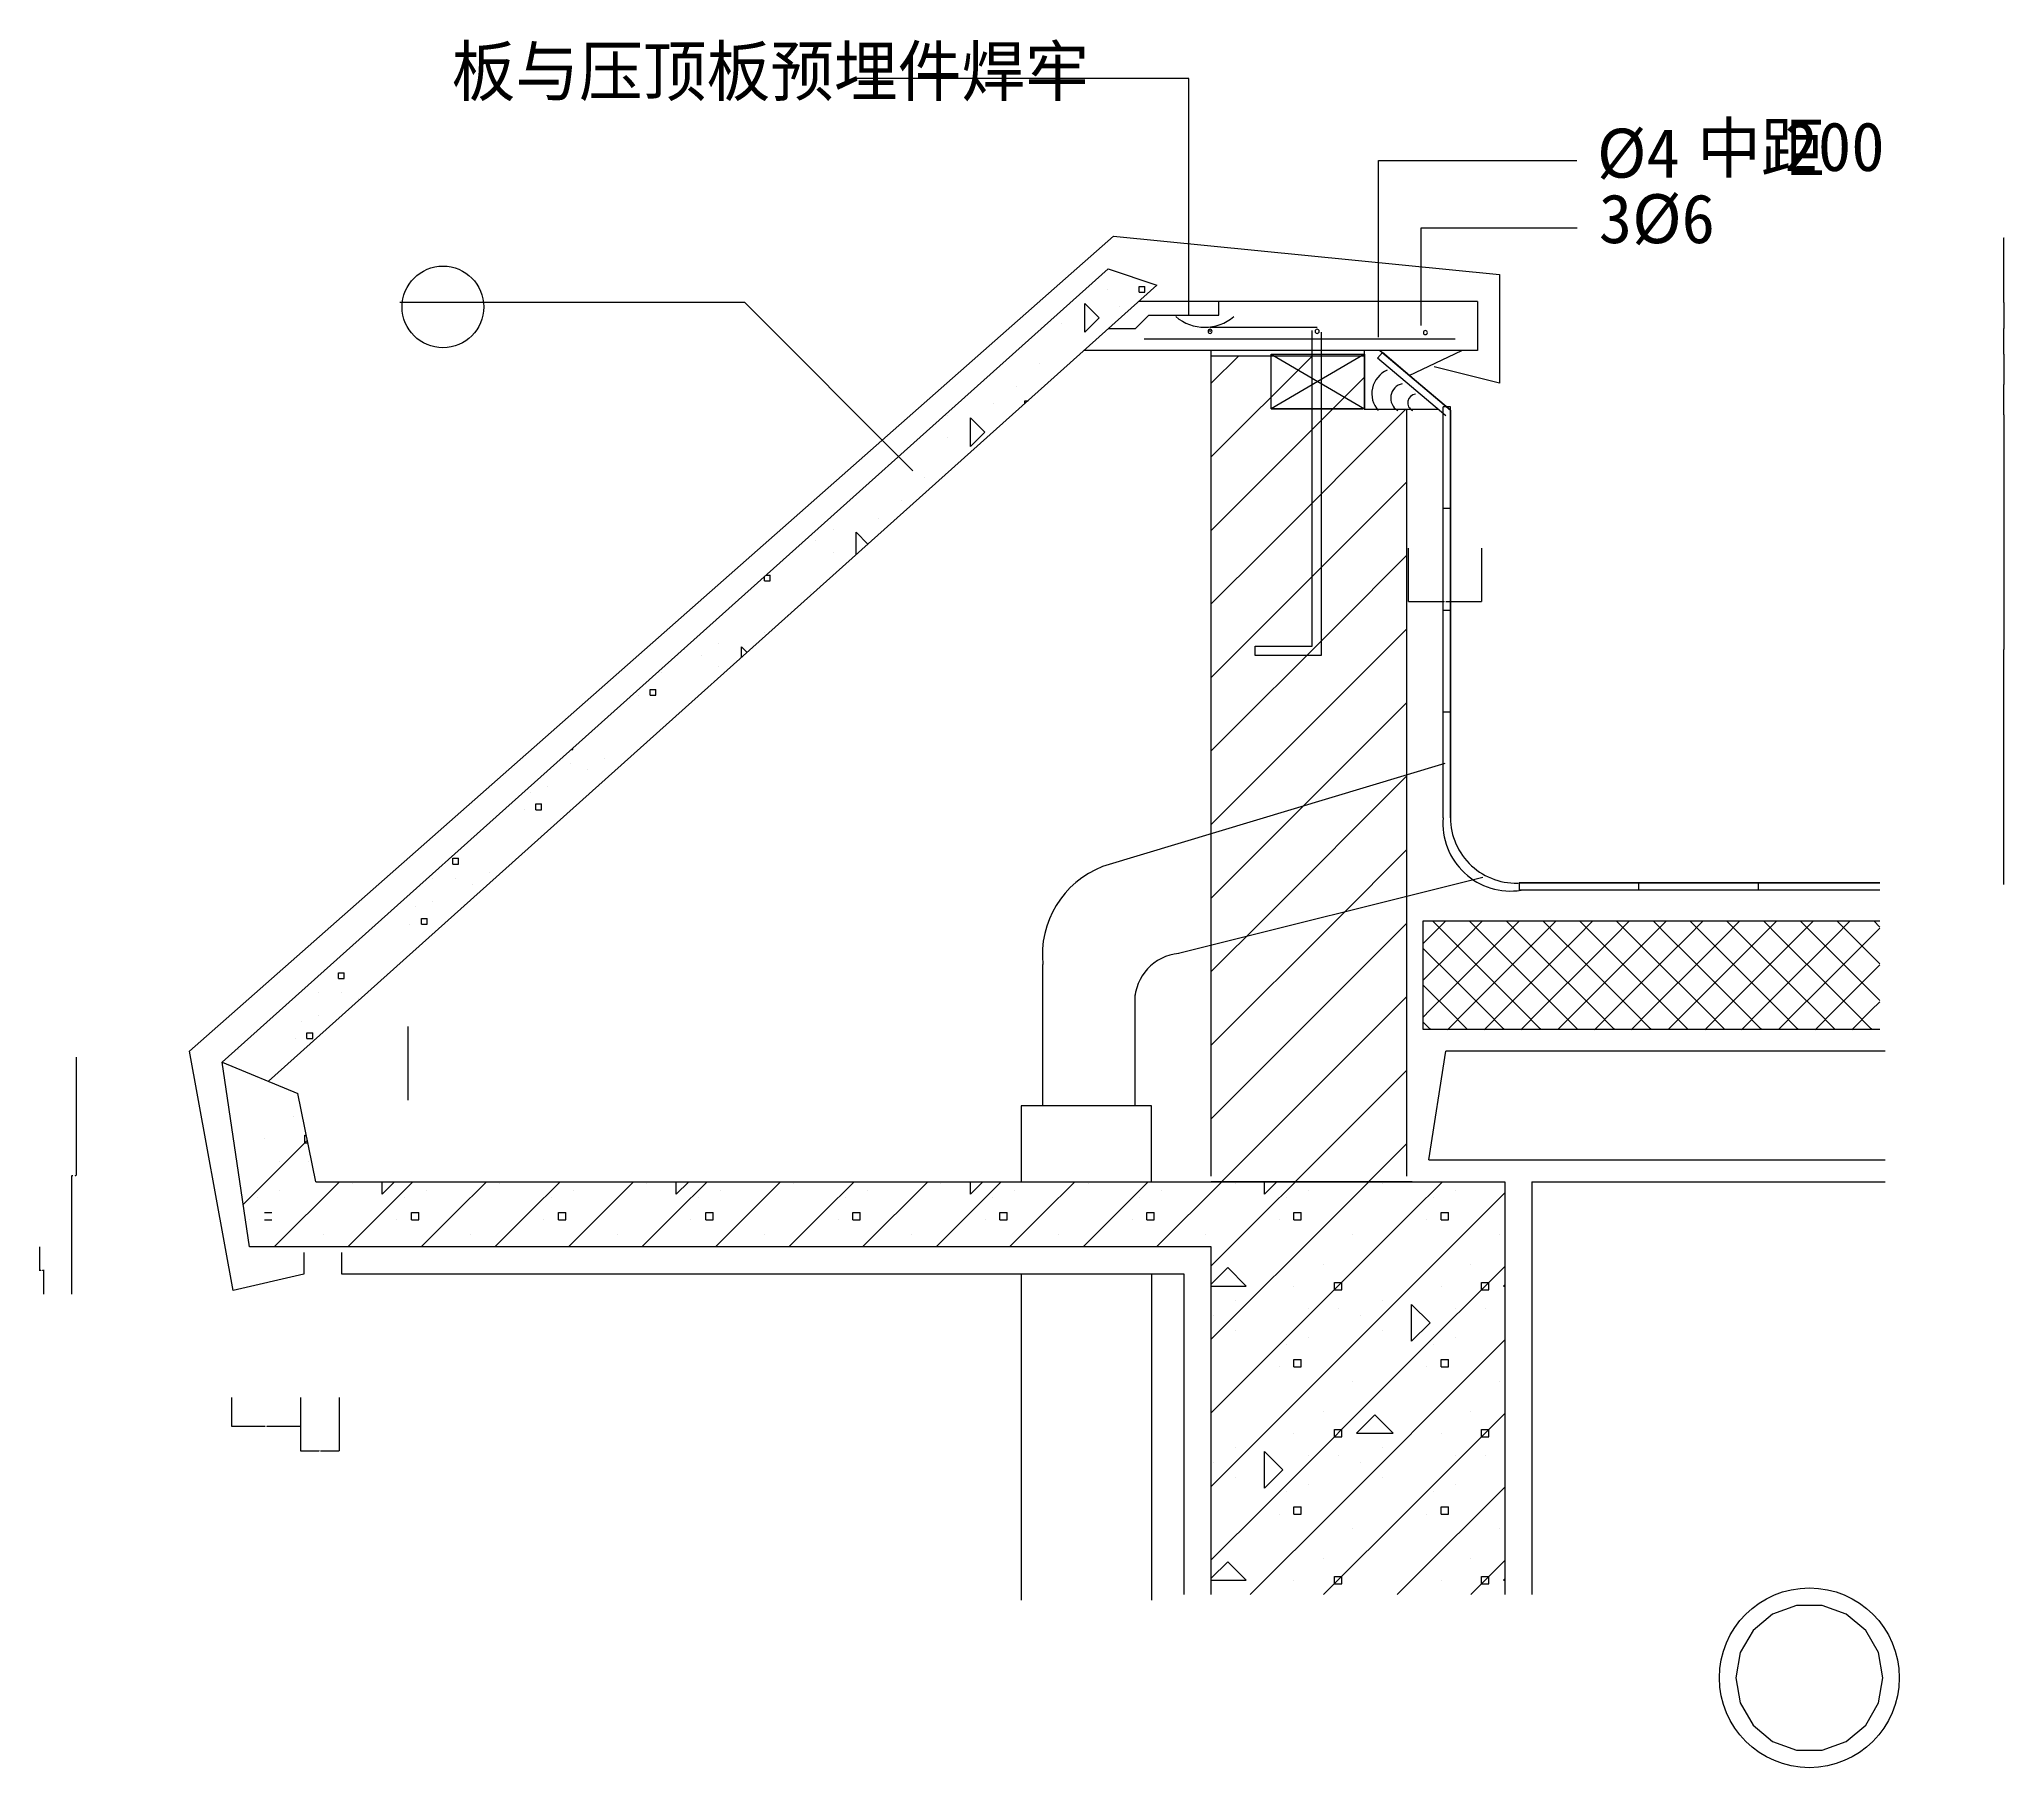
# Model space of a CAD drawing. Header units: metres. Extents: x 15851 to 18257, y 9297 to 11412.
import ezdxf

# ---------------------------------------------------------------- set-up
doc = ezdxf.new("R2010")
doc.units = ezdxf.units.M
doc.layers.add('PUB_DIM', color=3, linetype='Continuous')
doc.layers.add('PUB_TEXT', color=7, linetype='Continuous')
doc.dimstyles.get("Standard").update_dxf_attribs({"dimtxt": 2.5, "dimasz": 2.5, "dimexe": 1.25, "dimexo": 0.625, "dimtad": 1, "dimcen": 2.5, "dimazin": 3, "dimtfac": 1, "dimtmove": 0, "dimatfit": 3})

# ---------------------------------------------------------------- blocks, each defined once
blk = doc.blocks.new('BL_6201')
for p, q in [((0, 100), (496.03, 100)), ((0, 0), (496.03, 0)), ((496.03, 100), (992.05, 100)), ((496.03, 0), (992.05, 0)), ((992.03, 0), (992.03, 100))]:
    blk.add_line(p, q)
blk = doc.blocks.new('BL_6222')
for p, q in [((49.77, 29.76), (0, 0)), ((0, 29.76), (49.77, 0)), ((0, 0), (0, 29.76)), ((0, 29.76), (49.77, 29.76)), ((49.77, 29.76), (49.77, 0)), ((49.77, 0), (0, 0))]:
    blk.add_line(p, q)
blk = doc.blocks.new('*D1')
for p, q in [((16086.25, 9749.49), (16086.25, 9714.52)), ((16170.69, 9749.49), (16170.69, 9714.52)), ((16086.5, 9714.52), (16127.47, 9714.52)), ((16129.47, 9714.52), (16170.44, 9714.52))]:
    blk.add_line(p, q)
at = {"layer": 'Defpoints'}
for p in [(16086.25, 9749.49), (16170.69, 9749.49), (16086.25, 9714.52)]:
    blk.add_point(p, dxfattribs=at)
at = {"layer": 'PUB_DIM', "insert": (16128.47, 9714.52), "char_height": 1, "attachment_point": 5}
blk.add_mtext('60', dxfattribs=at)
blk = doc.blocks.new('*D2')
for p, q in [((15896.14, 10166.31), (15896.14, 10021.22)), ((15890.87, 9876.12), (15890.87, 10021.22)), ((15891.12, 10021.22), (15892.005, 10021.22)), ((15895.005, 10021.22), (15895.89, 10021.22))]:
    blk.add_line(p, q)
at = {"layer": 'Defpoints'}
for p in [(15896.14, 10166.31), (15890.87, 10021.22), (15890.87, 9876.12)]:
    blk.add_point(p, dxfattribs=at)
at = {"layer": 'PUB_DIM', "insert": (15893.505, 10021.22), "char_height": 1, "attachment_point": 5}
blk.add_mtext('110', dxfattribs=at)
blk = doc.blocks.new('*D3')
for p, q in [((15851.33, 9933.97), (15851.33, 9904.95)), ((15852.97, 9904.95), (15851.08, 9904.95)), ((15856.86, 9904.95), (15854.97, 9904.95)), ((15856.61, 9875.93), (15856.61, 9904.95))]:
    blk.add_line(p, q)
at = {"layer": 'Defpoints'}
for p in [(15851.33, 9933.97), (15856.61, 9904.95), (15856.61, 9875.93)]:
    blk.add_point(p, dxfattribs=at)
at = {"layer": 'PUB_DIM', "insert": (15853.97, 9904.95), "char_height": 1, "attachment_point": 5}
blk.add_mtext('30', dxfattribs=at)
blk = doc.blocks.new('*D4')
for p, q in [((17526.63, 10788.91), (17526.63, 10723.94)), ((17616.33, 10788.91), (17616.33, 10723.94)), ((17526.88, 10723.94), (17570.48, 10723.94)), ((17572.48, 10723.94), (17616.08, 10723.94))]:
    blk.add_line(p, q)
at = {"layer": 'Defpoints'}
for p in [(17526.63, 10788.91), (17616.33, 10788.91), (17526.63, 10723.94)]:
    blk.add_point(p, dxfattribs=at)
at = {"layer": 'PUB_DIM', "insert": (17571.48, 10723.94), "char_height": 1, "attachment_point": 5}
blk.add_mtext('60', dxfattribs=at)
blk = doc.blocks.new('*D5')
for p, q in [((16170.69, 9749.49), (16170.69, 9684.52)), ((16218.19, 9749.49), (16218.19, 9684.52)), ((16170.94, 9684.52), (16193.44, 9684.52)), ((16195.44, 9684.52), (16217.94, 9684.52))]:
    blk.add_line(p, q)
at = {"layer": 'Defpoints'}
for p in [(16170.69, 9749.49), (16218.19, 9749.49), (16170.69, 9684.52)]:
    blk.add_point(p, dxfattribs=at)
at = {"layer": 'PUB_DIM', "insert": (16194.44, 9684.52), "char_height": 1, "attachment_point": 5}
blk.add_mtext('10', dxfattribs=at)
blk = doc.blocks.new('*D6')
for p, q in [((16302.39, 10203.25), (16302.14, 10203.25)), ((16302.64, 10155.76), (16302.64, 10203.25)), ((16302.64, 10113.55), (16302.64, 10203.25)), ((16302.64, 10203.25), (16302.64, 10203.25)), ((16302.89, 10203.25), (16303.14, 10203.25))]:
    blk.add_line(p, q)
at = {"layer": 'Defpoints'}
for p in [(16302.64, 10203.25), (16302.64, 10155.76), (16302.64, 10113.55)]:
    blk.add_point(p, dxfattribs=at)
at = {"layer": 'PUB_DIM', "insert": (16302.64, 10204.375), "char_height": 1, "attachment_point": 5}
blk.add_mtext('30', dxfattribs=at)
blk = doc.blocks.new('*D7')
for p, q in [((18255.45, 10952.48), (18255.45, 10664.92)), ((18255.2, 10664.92), (18254.95, 10664.92)), ((18255.45, 10377.36), (18255.45, 10664.92)), ((18255.45, 10664.92), (18255.45, 10664.92)), ((18255.7, 10664.92), (18255.95, 10664.92))]:
    blk.add_line(p, q)
at = {"layer": 'Defpoints'}
for p in [(18255.45, 10952.48), (18255.45, 10664.92), (18255.45, 10377.36)]:
    blk.add_point(p, dxfattribs=at)
at = {"layer": 'PUB_DIM', "insert": (18255.45, 10666.045), "char_height": 1, "attachment_point": 5}
blk.add_mtext('600', dxfattribs=at)
blk = doc.blocks.new('*D8')
for p, q in [((18255.45, 11026.34), (18255.45, 10989.41)), ((18255.2, 10989.41), (18254.95, 10989.41)), ((18255.45, 10952.48), (18255.45, 10989.41)), ((18255.45, 10989.41), (18255.45, 10989.41)), ((18255.7, 10989.41), (18255.95, 10989.41))]:
    blk.add_line(p, q)
at = {"layer": 'Defpoints'}
for p in [(18255.45, 11026.34), (18255.45, 10989.41), (18255.45, 10952.48)]:
    blk.add_point(p, dxfattribs=at)
at = {"layer": 'PUB_DIM', "insert": (18255.45, 10990.535), "char_height": 1, "attachment_point": 5}
blk.add_mtext('60', dxfattribs=at)
blk = doc.blocks.new('*D9')
for p, q in [((18255.2, 11168.8), (18254.95, 11168.8)), ((18255.45, 11089.66), (18255.45, 11168.8)), ((18255.45, 11121.32), (18255.45, 11168.8)), ((18255.45, 11168.8), (18255.45, 11168.8)), ((18255.7, 11168.8), (18255.95, 11168.8))]:
    blk.add_line(p, q)
at = {"layer": 'Defpoints'}
for p in [(18255.45, 11168.8), (18255.45, 11121.32), (18255.45, 11089.66)]:
    blk.add_point(p, dxfattribs=at)
at = {"layer": 'PUB_DIM', "insert": (18255.45, 11169.925), "char_height": 1, "attachment_point": 5}
blk.add_mtext('20', dxfattribs=at)
blk = doc.blocks.new('*D10')
for p, q in [((18255.45, 11089.66), (18255.45, 11058)), ((18255.2, 11058), (18254.95, 11058)), ((18255.45, 11026.34), (18255.45, 11058)), ((18255.45, 11058), (18255.45, 11058)), ((18255.7, 11058), (18255.95, 11058))]:
    blk.add_line(p, q)
at = {"layer": 'Defpoints'}
for p in [(18255.45, 11089.66), (18255.45, 11058), (18255.45, 11026.34)]:
    blk.add_point(p, dxfattribs=at)
at = {"layer": 'PUB_DIM', "insert": (18255.45, 11059.125), "char_height": 1, "attachment_point": 5}
blk.add_mtext('60', dxfattribs=at)

msp = doc.modelspace()

# ---------------------------------------------------------------- linework, layer by layer
for p, q in [((16035.01, 10173.32), (17165.81, 11170.78)), ((17165.81, 11170.78), (17638.09, 11124.23)), ((17638.09, 11124.23), (17638.09, 10991.24)), ((17158.67, 11106.01), (17158.67, 11106.01)), ((17611.48, 11091.14), (17196.93, 11091.14)), ((17197.17, 11109.51), (17204.17, 11109.51)), ((17197.17, 11102.51), (17197.17, 11109.51)), ((17197.17, 11102.51), (17204.17, 11102.51)), ((17204.17, 11102.51), (17204.17, 11109.51)), ((17294.86, 11074.26), (17294.86, 11090.68)), ((17611.48, 11091.14), (17611.48, 11031.14)), ((17130.67, 11088.51), (17148.24, 11070.94)), ((17130.67, 11053.51), (17130.67, 11088.51)), ((17130.67, 11053.51), (17148.24, 11071.08)), ((17172.67, 11085.01), (17172.67, 11085.01)), ((17192.78, 11057.84), (17209.18, 11074.26)), ((17209.18, 11074.26), (17294.86, 11074.26)), ((17102.67, 11064.01), (17102.67, 11064.01)), ((17159.96, 11057.84), (17192.78, 11057.84)), ((17203.3, 11045.3), (17584.14, 11045.3)), ((17415.05, 11059.01), (17284.04, 11059.01)), ((17408.84, 10669.19), (17408.84, 11055.31)), ((17420.14, 11053.42), (17420.14, 10657.89)), ((17611.48, 11031.14), (17129.97, 11031.14)), ((17285.51, 11024.63), (17472.62, 11024.63)), ((17285.54, 10900.88), (17409.3, 11024.63)), ((17285.54, 10990.88), (17319.3, 11024.63)), ((17472.62, 11031.14), (17472.62, 10959.03)), ((17491.75, 11031.14), (17578.22, 10957.99)), ((17591.85, 11030.81), (17527.35, 10999.94)), ((17074.67, 11015.01), (17074.67, 11015.01)), ((17350.67, 10876.01), (17472.62, 10997.95)), ((17638.09, 10991.24), (17558.27, 11011.19)), ((17046.67, 10987.01), (17046.67, 10987.01)), ((17057.17, 10969.51), (17061.2, 10969.51)), ((17057.17, 10965.9), (17057.17, 10969.51)), ((16962.67, 10952.01), (16962.67, 10952.01)), ((16990.67, 10948.51), (17008.24, 10930.94)), ((16990.67, 10913.51), (16990.67, 10948.51)), ((17018.67, 10966.01), (17018.67, 10966.01)), ((17350.67, 10786.01), (17523.69, 10959.03)), ((17358.87, 10959.79), (17471.01, 10959.79)), ((17523.69, 10959.03), (17562.85, 10959.03)), ((17578.22, 10957.99), (17578.22, 10459.26)), ((16962.67, 10924.01), (16962.67, 10924.01)), ((16990.67, 10913.51), (17008.24, 10931.08)), ((17032.67, 10945.01), (17032.67, 10945.01)), ((16934.67, 10875.01), (16934.67, 10875.01)), ((17285.54, 10810.88), (17350.67, 10876.01)), ((17350.67, 10876.01), (17350.67, 10876.01)), ((17350.67, 10696.01), (17525.01, 10870.34)), ((16878.67, 10826.01), (16878.67, 10826.01)), ((16906.67, 10847.01), (16906.67, 10847.01)), ((16822.67, 10812.01), (16822.67, 10812.01)), ((16850.67, 10808.51), (16865.25, 10793.93)), ((16850.67, 10780.86), (16850.67, 10808.51)), ((16801.67, 10798.01), (16801.67, 10798.01)), ((16822.67, 10784.01), (16822.67, 10784.01)), ((17285.54, 10720.88), (17350.67, 10786.01)), ((17350.67, 10786.01), (17350.67, 10786.01)), ((17440.67, 10696.01), (17525.01, 10780.34)), ((16738.67, 10749.01), (16738.67, 10754.36)), ((16740.51, 10756.01), (16745.67, 10756.01)), ((16745.67, 10749.01), (16745.67, 10756.01)), ((16738.67, 10749.01), (16745.67, 10749.01)), ((16794.67, 10735.01), (16794.67, 10735.01)), ((16766.67, 10707.01), (16766.67, 10707.01)), ((16738.67, 10686.01), (16738.67, 10686.01)), ((17285.54, 10540.88), (17440.67, 10696.01)), ((17285.54, 10630.88), (17350.67, 10696.01)), ((17350.67, 10696.01), (17350.67, 10696.01)), ((17350.67, 10516.01), (17525.01, 10690.34)), ((17440.67, 10696.01), (17440.67, 10696.01)), ((16640.67, 10665.01), (16640.67, 10665.01)), ((16661.67, 10658.01), (16661.67, 10658.01)), ((16682.67, 10672.01), (16682.67, 10672.01)), ((16710.67, 10668.51), (16717.58, 10661.6)), ((16710.67, 10655.41), (16710.67, 10668.51)), ((17339.15, 10669.19), (17408.84, 10669.19)), ((17339.15, 10657.89), (17339.15, 10669.19)), ((17420.14, 10657.89), (17339.15, 10657.89)), ((16612.67, 10637.01), (16612.67, 10637.01)), ((16682.67, 10644.01), (16682.67, 10644.01)), ((16584.67, 10609.01), (16584.67, 10609.01)), ((16598.67, 10609.01), (16598.67, 10616.01)), ((16598.67, 10616.01), (16605.67, 10616.01)), ((16598.67, 10609.01), (16605.67, 10609.01)), ((16605.67, 10609.01), (16605.67, 10616.01)), ((17350.67, 10426.01), (17525.01, 10600.34)), ((16502.08, 10542.51), (16504.17, 10542.51)), ((16504.17, 10542.51), (16504.17, 10544.38)), ((16500.67, 10525.01), (16500.67, 10525.01)), ((16521.67, 10518.01), (16521.67, 10518.01)), ((16542.67, 10532.01), (16542.67, 10532.01)), ((17571.43, 10525.68), (17152.48, 10399.33)), ((17285.54, 10450.88), (17350.67, 10516.01)), ((17350.67, 10516.01), (17350.67, 10516.01)), ((16451.67, 10490.01), (16451.67, 10490.01)), ((16472.67, 10497.01), (16472.67, 10497.01)), ((17350.67, 10336.01), (17525.01, 10510.34)), ((16444.67, 10469.01), (16444.67, 10469.01)), ((16458.67, 10469.01), (16458.67, 10476.01)), ((16458.67, 10476.01), (16465.67, 10476.01)), ((16458.67, 10469.01), (16465.67, 10469.01)), ((16465.67, 10469.01), (16465.67, 10476.01)), ((17285.54, 10360.88), (17350.67, 10426.01)), ((17350.67, 10426.01), (17350.67, 10426.01)), ((17440.67, 10336.01), (17525.01, 10420.34)), ((16357.17, 10409.51), (16364.17, 10409.51)), ((16357.17, 10402.51), (16357.17, 10409.51)), ((16357.17, 10402.51), (16364.17, 10402.51)), ((16364.17, 10402.51), (16364.17, 10409.51)), ((16402.67, 10392.01), (16402.67, 10392.01)), ((16332.67, 10385.01), (16332.67, 10385.01)), ((16360.67, 10385.01), (16360.67, 10385.01)), ((16381.67, 10378.01), (16381.67, 10378.01)), ((17617.98, 10386.03), (17245.58, 10292.93)), ((17664.69, 10379.46), (18103.71, 10379.46)), ((16311.67, 10350.01), (16311.67, 10350.01)), ((16332.67, 10357.01), (16332.67, 10357.01)), ((16304.67, 10329.01), (16304.67, 10329.01)), ((16318.67, 10336.01), (16325.67, 10336.01)), ((16318.67, 10329.01), (16318.67, 10336.01)), ((16318.67, 10329.01), (16325.67, 10329.01)), ((16325.67, 10329.01), (16325.67, 10336.01)), ((17285.54, 10180.88), (17440.67, 10336.01)), ((17285.54, 10270.88), (17350.67, 10336.01)), ((17350.67, 10336.01), (17350.67, 10336.01)), ((17350.67, 10156.01), (17525.01, 10330.34)), ((17440.67, 10336.01), (17440.67, 10336.01)), ((17544.96, 10332.91), (18103.71, 10332.91)), ((17544.96, 10199.91), (17544.96, 10332.91)), ((17544.96, 10199.91), (17544.96, 10332.91)), ((17553.16, 10313.5), (17572.57, 10332.91)), ((17575.66, 10313.5), (17556.25, 10332.91)), ((17598.16, 10313.5), (17617.57, 10332.91)), ((17620.66, 10313.5), (17601.25, 10332.91)), ((17643.16, 10313.5), (17662.57, 10332.91)), ((17665.66, 10313.5), (17646.25, 10332.91)), ((17688.16, 10313.5), (17707.57, 10332.91)), ((17710.66, 10313.5), (17691.25, 10332.91)), ((17733.16, 10313.5), (17752.57, 10332.91)), ((17755.66, 10313.5), (17736.25, 10332.91)), ((17778.16, 10313.5), (17797.57, 10332.91)), ((17800.66, 10313.5), (17781.25, 10332.91)), ((17823.16, 10313.5), (17842.57, 10332.91)), ((17845.66, 10313.5), (17826.25, 10332.91)), ((17868.16, 10313.5), (17887.57, 10332.91)), ((17890.66, 10313.5), (17871.25, 10332.91)), ((17913.16, 10313.5), (17932.57, 10332.91)), ((17935.66, 10313.5), (17916.25, 10332.91)), ((17958.16, 10313.5), (17977.57, 10332.91)), ((17980.66, 10313.5), (17961.25, 10332.91)), ((18003.16, 10313.5), (18022.57, 10332.91)), ((18025.66, 10313.5), (18006.25, 10332.91)), ((18048.16, 10313.5), (18067.57, 10332.91)), ((18070.66, 10313.5), (18051.25, 10332.91)), ((18093.16, 10313.5), (18103.71, 10324.05)), ((18103.71, 10325.44), (18096.25, 10332.91)), ((17544.96, 10305.3), (17553.16, 10313.5)), ((17553.16, 10291), (17544.96, 10299.19)), ((17553.16, 10313.5), (17553.16, 10313.5)), ((17575.66, 10313.5), (17575.66, 10313.5)), ((17598.16, 10291), (17575.66, 10313.5)), ((17575.66, 10291), (17598.16, 10313.5)), ((17598.16, 10313.5), (17598.16, 10313.5)), ((17620.66, 10313.5), (17620.66, 10313.5)), ((17643.16, 10291), (17620.66, 10313.5)), ((17620.66, 10291), (17643.16, 10313.5)), ((17643.16, 10313.5), (17643.16, 10313.5)), ((17688.16, 10291), (17665.66, 10313.5)), ((17665.66, 10291), (17688.16, 10313.5)), ((17665.66, 10313.5), (17665.66, 10313.5)), ((17688.16, 10313.5), (17688.16, 10313.5)), ((17710.66, 10313.5), (17710.66, 10313.5)), ((17733.16, 10291), (17710.66, 10313.5)), ((17710.66, 10291), (17733.16, 10313.5)), ((17733.16, 10313.5), (17733.16, 10313.5)), ((17755.66, 10313.5), (17755.66, 10313.5)), ((17778.16, 10291), (17755.66, 10313.5)), ((17755.66, 10291), (17778.16, 10313.5)), ((17778.16, 10313.5), (17778.16, 10313.5)), ((17800.66, 10313.5), (17800.66, 10313.5)), ((17823.16, 10291), (17800.66, 10313.5)), ((17800.66, 10291), (17823.16, 10313.5)), ((17823.16, 10313.5), (17823.16, 10313.5)), ((17845.66, 10313.5), (17845.66, 10313.5)), ((17868.16, 10291), (17845.66, 10313.5)), ((17845.66, 10291), (17868.16, 10313.5)), ((17868.16, 10313.5), (17868.16, 10313.5)), ((17890.66, 10313.5), (17890.66, 10313.5)), ((17913.16, 10291), (17890.66, 10313.5)), ((17890.66, 10291), (17913.16, 10313.5)), ((17913.16, 10313.5), (17913.16, 10313.5)), ((17935.66, 10313.5), (17935.66, 10313.5)), ((17958.16, 10291), (17935.66, 10313.5)), ((17935.66, 10291), (17958.16, 10313.5)), ((17958.16, 10313.5), (17958.16, 10313.5)), ((17980.66, 10313.5), (17980.66, 10313.5)), ((18003.16, 10291), (17980.66, 10313.5)), ((17980.66, 10291), (18003.16, 10313.5)), ((18003.16, 10313.5), (18003.16, 10313.5)), ((18025.66, 10313.5), (18025.66, 10313.5)), ((18048.16, 10291), (18025.66, 10313.5)), ((18025.66, 10291), (18048.16, 10313.5)), ((18048.16, 10313.5), (18048.16, 10313.5)), ((18070.66, 10313.5), (18070.66, 10313.5)), ((18093.16, 10291), (18070.66, 10313.5)), ((18070.66, 10291), (18093.16, 10313.5)), ((18093.16, 10313.5), (18093.16, 10313.5)), ((17079.33, 10106.73), (17079.33, 10279.63)), ((17553.16, 10291), (17553.16, 10291)), ((17575.66, 10268.5), (17553.16, 10291)), ((17553.16, 10268.5), (17575.66, 10291)), ((17575.66, 10291), (17575.66, 10291)), ((17598.16, 10291), (17598.16, 10291)), ((17620.66, 10268.5), (17598.16, 10291)), ((17598.16, 10268.5), (17620.66, 10291)), ((17620.66, 10291), (17620.66, 10291)), ((17643.16, 10291), (17643.16, 10291)), ((17665.66, 10268.5), (17643.16, 10291)), ((17643.16, 10268.5), (17665.66, 10291)), ((17665.66, 10291), (17665.66, 10291)), ((17688.16, 10291), (17688.16, 10291)), ((17710.66, 10268.5), (17688.16, 10291)), ((17688.16, 10268.5), (17710.66, 10291)), ((17710.66, 10291), (17710.66, 10291)), ((17733.16, 10291), (17733.16, 10291)), ((17755.66, 10268.5), (17733.16, 10291)), ((17733.16, 10268.5), (17755.66, 10291)), ((17755.66, 10291), (17755.66, 10291)), ((17778.16, 10291), (17778.16, 10291)), ((17800.66, 10268.5), (17778.16, 10291)), ((17778.16, 10268.5), (17800.66, 10291)), ((17800.66, 10291), (17800.66, 10291)), ((17823.16, 10291), (17823.16, 10291)), ((17845.66, 10268.5), (17823.16, 10291)), ((17823.16, 10268.5), (17845.66, 10291)), ((17845.66, 10291), (17845.66, 10291)), ((17890.66, 10268.5), (17868.16, 10291)), ((17868.16, 10268.5), (17890.66, 10291)), ((17868.16, 10291), (17868.16, 10291)), ((17890.66, 10291), (17890.66, 10291)), ((17913.16, 10291), (17913.16, 10291)), ((17935.66, 10268.5), (17913.16, 10291)), ((17913.16, 10268.5), (17935.66, 10291)), ((17935.66, 10291), (17935.66, 10291)), ((17958.16, 10291), (17958.16, 10291)), ((17980.66, 10268.5), (17958.16, 10291)), ((17958.16, 10268.5), (17980.66, 10291)), ((17980.66, 10291), (17980.66, 10291)), ((18003.16, 10291), (18003.16, 10291)), ((18025.66, 10268.5), (18003.16, 10291)), ((18003.16, 10268.5), (18025.66, 10291)), ((18025.66, 10291), (18025.66, 10291)), ((18070.66, 10268.5), (18048.16, 10291)), ((18048.16, 10268.5), (18070.66, 10291)), ((18048.16, 10291), (18048.16, 10291)), ((18070.66, 10291), (18070.66, 10291)), ((18093.16, 10291), (18093.16, 10291)), ((18103.71, 10280.44), (18093.16, 10291)), ((18093.16, 10268.5), (18103.71, 10279.05)), ((16217.17, 10269.51), (16224.17, 10269.51)), ((16217.17, 10262.51), (16217.17, 10269.51)), ((16217.17, 10262.51), (16224.17, 10262.51)), ((16224.17, 10262.51), (16224.17, 10269.51)), ((17544.96, 10260.3), (17553.16, 10268.5)), ((17553.16, 10246), (17544.96, 10254.19)), ((17553.16, 10268.5), (17553.16, 10268.5)), ((17598.16, 10246), (17575.66, 10268.5)), ((17575.66, 10246), (17598.16, 10268.5)), ((17575.66, 10268.5), (17575.66, 10268.5)), ((17598.16, 10268.5), (17598.16, 10268.5)), ((17643.16, 10246), (17620.66, 10268.5)), ((17620.66, 10246), (17643.16, 10268.5)), ((17620.66, 10268.5), (17620.66, 10268.5)), ((17643.16, 10268.5), (17643.16, 10268.5)), ((17688.16, 10246), (17665.66, 10268.5)), ((17665.66, 10246), (17688.16, 10268.5)), ((17665.66, 10268.5), (17665.66, 10268.5)), ((17688.16, 10268.5), (17688.16, 10268.5)), ((17733.16, 10246), (17710.66, 10268.5)), ((17710.66, 10246), (17733.16, 10268.5)), ((17710.66, 10268.5), (17710.66, 10268.5)), ((17733.16, 10268.5), (17733.16, 10268.5)), ((17778.16, 10246), (17755.66, 10268.5)), ((17755.66, 10246), (17778.16, 10268.5)), ((17755.66, 10268.5), (17755.66, 10268.5)), ((17778.16, 10268.5), (17778.16, 10268.5)), ((17823.16, 10246), (17800.66, 10268.5)), ((17800.66, 10246), (17823.16, 10268.5)), ((17800.66, 10268.5), (17800.66, 10268.5)), ((17823.16, 10268.5), (17823.16, 10268.5)), ((17868.16, 10246), (17845.66, 10268.5)), ((17845.66, 10246), (17868.16, 10268.5)), ((17845.66, 10268.5), (17845.66, 10268.5)), ((17868.16, 10268.5), (17868.16, 10268.5)), ((17913.16, 10246), (17890.66, 10268.5)), ((17890.66, 10246), (17913.16, 10268.5)), ((17890.66, 10268.5), (17890.66, 10268.5)), ((17913.16, 10268.5), (17913.16, 10268.5)), ((17958.16, 10246), (17935.66, 10268.5)), ((17935.66, 10246), (17958.16, 10268.5)), ((17935.66, 10268.5), (17935.66, 10268.5)), ((17958.16, 10268.5), (17958.16, 10268.5)), ((18003.16, 10246), (17980.66, 10268.5)), ((17980.66, 10246), (18003.16, 10268.5)), ((17980.66, 10268.5), (17980.66, 10268.5)), ((18003.16, 10268.5), (18003.16, 10268.5)), ((18048.16, 10246), (18025.66, 10268.5)), ((18025.66, 10246), (18048.16, 10268.5)), ((18025.66, 10268.5), (18025.66, 10268.5)), ((18048.16, 10268.5), (18048.16, 10268.5)), ((18093.16, 10246), (18070.66, 10268.5)), ((18070.66, 10246), (18093.16, 10268.5)), ((18070.66, 10268.5), (18070.66, 10268.5)), ((18093.16, 10268.5), (18093.16, 10268.5)), ((16192.67, 10245.01), (16192.67, 10245.01)), ((16220.67, 10245.01), (16220.67, 10245.01)), ((16241.67, 10238.01), (16241.67, 10238.01)), ((17192.38, 10106.73), (17192.38, 10242.57)), ((17350.67, 10066.01), (17525.01, 10240.34)), ((17544.96, 10215.3), (17553.16, 10223.5)), ((17553.16, 10246), (17553.16, 10246)), ((17575.66, 10223.5), (17553.16, 10246)), ((17553.16, 10223.5), (17575.66, 10246)), ((17553.16, 10223.5), (17553.16, 10223.5)), ((17575.66, 10246), (17575.66, 10246)), ((17575.66, 10223.5), (17575.66, 10223.5)), ((17598.16, 10201), (17575.66, 10223.5)), ((17575.66, 10201), (17598.16, 10223.5)), ((17598.16, 10246), (17598.16, 10246)), ((17620.66, 10223.5), (17598.16, 10246)), ((17598.16, 10223.5), (17620.66, 10246)), ((17598.16, 10223.5), (17598.16, 10223.5)), ((17620.66, 10246), (17620.66, 10246)), ((17620.66, 10223.5), (17620.66, 10223.5)), ((17643.16, 10201), (17620.66, 10223.5)), ((17620.66, 10201), (17643.16, 10223.5)), ((17643.16, 10246), (17643.16, 10246)), ((17665.66, 10223.5), (17643.16, 10246)), ((17643.16, 10223.5), (17665.66, 10246)), ((17643.16, 10223.5), (17643.16, 10223.5)), ((17665.66, 10246), (17665.66, 10246)), ((17688.16, 10201), (17665.66, 10223.5)), ((17665.66, 10201), (17688.16, 10223.5)), ((17665.66, 10223.5), (17665.66, 10223.5)), ((17688.16, 10246), (17688.16, 10246)), ((17710.66, 10223.5), (17688.16, 10246)), ((17688.16, 10223.5), (17710.66, 10246)), ((17688.16, 10223.5), (17688.16, 10223.5)), ((17710.66, 10246), (17710.66, 10246)), ((17710.66, 10223.5), (17710.66, 10223.5)), ((17733.16, 10201), (17710.66, 10223.5)), ((17710.66, 10201), (17733.16, 10223.5)), ((17733.16, 10246), (17733.16, 10246)), ((17755.66, 10223.5), (17733.16, 10246)), ((17733.16, 10223.5), (17755.66, 10246)), ((17733.16, 10223.5), (17733.16, 10223.5)), ((17755.66, 10246), (17755.66, 10246)), ((17755.66, 10223.5), (17755.66, 10223.5)), ((17778.16, 10201), (17755.66, 10223.5)), ((17755.66, 10201), (17778.16, 10223.5)), ((17778.16, 10246), (17778.16, 10246)), ((17800.66, 10223.5), (17778.16, 10246)), ((17778.16, 10223.5), (17800.66, 10246)), ((17778.16, 10223.5), (17778.16, 10223.5)), ((17800.66, 10246), (17800.66, 10246)), ((17800.66, 10223.5), (17800.66, 10223.5)), ((17823.16, 10201), (17800.66, 10223.5)), ((17800.66, 10201), (17823.16, 10223.5)), ((17823.16, 10246), (17823.16, 10246)), ((17845.66, 10223.5), (17823.16, 10246)), ((17823.16, 10223.5), (17845.66, 10246)), ((17823.16, 10223.5), (17823.16, 10223.5)), ((17845.66, 10246), (17845.66, 10246)), ((17845.66, 10223.5), (17845.66, 10223.5)), ((17868.16, 10201), (17845.66, 10223.5)), ((17845.66, 10201), (17868.16, 10223.5)), ((17890.66, 10223.5), (17868.16, 10246)), ((17868.16, 10223.5), (17890.66, 10246)), ((17868.16, 10246), (17868.16, 10246)), ((17868.16, 10223.5), (17868.16, 10223.5)), ((17890.66, 10246), (17890.66, 10246)), ((17890.66, 10223.5), (17890.66, 10223.5)), ((17913.16, 10201), (17890.66, 10223.5)), ((17890.66, 10201), (17913.16, 10223.5)), ((17913.16, 10246), (17913.16, 10246)), ((17935.66, 10223.5), (17913.16, 10246)), ((17913.16, 10223.5), (17935.66, 10246)), ((17913.16, 10223.5), (17913.16, 10223.5)), ((17935.66, 10246), (17935.66, 10246)), ((17935.66, 10223.5), (17935.66, 10223.5)), ((17958.16, 10201), (17935.66, 10223.5)), ((17935.66, 10201), (17958.16, 10223.5)), ((17958.16, 10246), (17958.16, 10246)), ((17980.66, 10223.5), (17958.16, 10246)), ((17958.16, 10223.5), (17980.66, 10246)), ((17958.16, 10223.5), (17958.16, 10223.5)), ((17980.66, 10246), (17980.66, 10246)), ((17980.66, 10223.5), (17980.66, 10223.5)), ((18003.16, 10201), (17980.66, 10223.5)), ((17980.66, 10201), (18003.16, 10223.5)), ((18003.16, 10246), (18003.16, 10246)), ((18025.66, 10223.5), (18003.16, 10246)), ((18003.16, 10223.5), (18025.66, 10246)), ((18003.16, 10223.5), (18003.16, 10223.5)), ((18025.66, 10246), (18025.66, 10246)), ((18025.66, 10223.5), (18025.66, 10223.5)), ((18048.16, 10201), (18025.66, 10223.5)), ((18025.66, 10201), (18048.16, 10223.5)), ((18070.66, 10223.5), (18048.16, 10246)), ((18048.16, 10223.5), (18070.66, 10246)), ((18048.16, 10246), (18048.16, 10246)), ((18048.16, 10223.5), (18048.16, 10223.5)), ((18070.66, 10246), (18070.66, 10246)), ((18070.66, 10223.5), (18070.66, 10223.5)), ((18093.16, 10201), (18070.66, 10223.5)), ((18070.66, 10201), (18093.16, 10223.5)), ((18093.16, 10246), (18093.16, 10246)), ((18103.71, 10235.44), (18093.16, 10246)), ((18093.16, 10223.5), (18103.71, 10234.05)), ((18093.16, 10223.5), (18093.16, 10223.5)), ((16171.67, 10210.01), (16171.67, 10210.01)), ((16192.67, 10217.01), (16192.67, 10217.01)), ((17553.16, 10201), (17544.96, 10209.19)), ((18103.71, 10199.91), (17544.96, 10199.91)), ((17553.16, 10201), (17553.16, 10201)), ((17554.24, 10199.91), (17553.16, 10201)), ((17574.57, 10199.91), (17575.66, 10201)), ((17575.66, 10201), (17575.66, 10201)), ((17598.16, 10201), (17598.16, 10201)), ((17599.24, 10199.91), (17598.16, 10201)), ((17619.57, 10199.91), (17620.66, 10201)), ((17620.66, 10201), (17620.66, 10201)), ((17643.16, 10201), (17643.16, 10201)), ((17644.24, 10199.91), (17643.16, 10201)), ((17664.57, 10199.91), (17665.66, 10201)), ((17665.66, 10201), (17665.66, 10201)), ((17688.16, 10201), (17688.16, 10201)), ((17689.24, 10199.91), (17688.16, 10201)), ((17709.57, 10199.91), (17710.66, 10201)), ((17710.66, 10201), (17710.66, 10201)), ((17733.16, 10201), (17733.16, 10201)), ((17734.24, 10199.91), (17733.16, 10201)), ((17754.57, 10199.91), (17755.66, 10201)), ((17755.66, 10201), (17755.66, 10201)), ((17778.16, 10201), (17778.16, 10201)), ((17779.24, 10199.91), (17778.16, 10201)), ((17799.57, 10199.91), (17800.66, 10201)), ((17800.66, 10201), (17800.66, 10201)), ((17823.16, 10201), (17823.16, 10201)), ((17824.24, 10199.91), (17823.16, 10201)), ((17844.57, 10199.91), (17845.66, 10201)), ((17845.66, 10201), (17845.66, 10201)), ((17868.16, 10201), (17868.16, 10201)), ((17869.24, 10199.91), (17868.16, 10201)), ((17889.57, 10199.91), (17890.66, 10201)), ((17890.66, 10201), (17890.66, 10201)), ((17913.16, 10201), (17913.16, 10201)), ((17914.24, 10199.91), (17913.16, 10201)), ((17934.57, 10199.91), (17935.66, 10201)), ((17935.66, 10201), (17935.66, 10201)), ((17958.16, 10201), (17958.16, 10201)), ((17959.24, 10199.91), (17958.16, 10201)), ((17979.57, 10199.91), (17980.66, 10201)), ((17980.66, 10201), (17980.66, 10201)), ((18003.16, 10201), (18003.16, 10201)), ((18004.24, 10199.91), (18003.16, 10201)), ((18024.57, 10199.91), (18025.66, 10201)), ((18025.66, 10201), (18025.66, 10201)), ((18048.16, 10201), (18048.16, 10201)), ((18049.24, 10199.91), (18048.16, 10201)), ((18069.57, 10199.91), (18070.66, 10201)), ((18070.66, 10201), (18070.66, 10201)), ((18093.16, 10201), (18093.16, 10201)), ((18094.24, 10199.91), (18093.16, 10201)), ((16164.67, 10189.01), (16164.67, 10189.01)), ((16178.67, 10189.01), (16178.67, 10196.01)), ((16178.67, 10196.01), (16185.67, 10196.01)), ((16178.67, 10189.01), (16185.67, 10189.01)), ((16185.67, 10189.01), (16185.67, 10196.01)), ((16088.22, 9880.73), (16035.01, 10173.32)), ((16094.67, 10175.01), (16094.67, 10175.01)), ((17285.54, 10090.88), (17350.67, 10156.01)), ((17350.67, 10156.01), (17350.67, 10156.01)), ((17388.46, 10013.8), (17525.01, 10150.34)), ((17052.73, 10106.73), (17052.73, 10013.63)), ((17212.33, 10106.73), (17052.73, 10106.73)), ((17212.33, 10013.63), (17212.33, 10106.73)), ((16162.67, 10093.01), (16162.67, 10093.01)), ((16100.54, 9985.87), (16179.17, 10064.51)), ((16126.67, 10066.01), (16126.67, 10066.01)), ((16176.17, 10070.51), (16177.97, 10070.51)), ((16176.17, 10061.51), (16176.17, 10070.51)), ((16176.17, 10061.51), (16179.77, 10061.51)), ((17298.46, 10013.8), (17350.67, 10066.01)), ((17350.67, 10066.01), (17350.67, 10066.01)), ((17478.46, 10013.8), (17525.01, 10060.34)), ((16144.67, 10039.01), (16144.67, 10039.01)), ((16180.67, 10039.01), (16180.67, 10039.01)), ((16138.59, 9933.92), (16218.39, 10013.72)), ((16234.67, 10012.01), (16234.67, 10012.01)), ((16270.67, 9998.51), (16285.89, 10013.72)), ((16270.67, 9998.51), (16270.67, 10013.72)), ((16270.67, 9976.01), (16308.39, 10013.72)), ((16360.67, 9976.01), (16398.39, 10013.72)), ((16414.67, 10012.01), (16414.67, 10012.01)), ((16450.67, 9976.01), (16488.39, 10013.72)), ((16498.59, 9933.92), (16578.39, 10013.72)), ((16594.67, 10012.01), (16594.67, 10012.01)), ((16630.67, 9998.51), (16645.89, 10013.72)), ((16630.67, 9998.51), (16630.67, 10013.72)), ((16630.67, 9976.01), (16668.39, 10013.72)), ((16720.67, 9976.01), (16758.39, 10013.72)), ((16774.67, 10012.01), (16774.67, 10012.01)), ((16810.67, 9976.01), (16848.39, 10013.72)), ((16858.59, 9933.92), (16938.39, 10013.72)), ((16954.67, 10012.01), (16954.67, 10012.01)), ((16990.67, 9998.51), (17005.89, 10013.72)), ((16990.67, 9998.51), (16990.67, 10013.72)), ((16990.67, 9976.01), (17028.39, 10013.72)), ((17080.67, 9976.01), (17118.39, 10013.72)), ((17134.67, 10012.01), (17134.67, 10012.01)), ((17170.67, 9976.01), (17208.39, 10013.72)), ((17218.59, 9933.92), (17298.39, 10013.72)), ((17285.51, 10013.8), (17531.57, 10013.8)), ((17314.67, 10012.01), (17314.67, 10012.01)), ((17350.67, 9998.51), (17365.89, 10013.72)), ((17350.67, 9998.51), (17350.67, 10013.72)), ((17350.67, 9976.01), (17388.39, 10013.72)), ((17440.67, 9976.01), (17478.39, 10013.72)), ((17494.67, 10012.01), (17494.67, 10012.01)), ((17530.67, 9976.01), (17568.39, 10013.72)), ((17678, 10013.72), (17678, 9508.34)), ((17678, 10013.72), (18110.36, 10013.72)), ((16117.67, 9994.01), (16117.67, 9994.01)), ((16144.67, 10003.01), (16144.67, 10003.01)), ((16297.67, 9994.01), (16297.67, 9994.01)), ((16324.67, 10003.01), (16324.67, 10003.01)), ((16477.67, 9994.01), (16477.67, 9994.01)), ((16504.67, 10003.01), (16504.67, 10003.01)), ((16657.67, 9994.01), (16657.67, 9994.01)), ((16684.67, 10003.01), (16684.67, 10003.01)), ((16837.67, 9994.01), (16837.67, 9994.01)), ((16864.67, 10003.01), (16864.67, 10003.01)), ((17017.67, 9994.01), (17017.67, 9994.01)), ((17044.67, 10003.01), (17044.67, 10003.01)), ((17197.67, 9994.01), (17197.67, 9994.01)), ((17224.67, 10003.01), (17224.67, 10003.01)), ((17377.67, 9994.01), (17377.67, 9994.01)), ((17404.67, 10003.01), (17404.67, 10003.01)), ((17530.67, 9886.01), (17644.74, 10000.07)), ((17557.67, 9994.01), (17557.67, 9994.01)), ((17584.67, 10003.01), (17584.67, 10003.01)), ((16108.67, 9967.01), (16108.67, 9967.01)), ((16126.67, 9976.01), (16135.67, 9976.01)), ((16126.67, 9967.01), (16135.67, 9967.01)), ((16228.59, 9933.92), (16270.67, 9976.01)), ((16270.67, 9976.01), (16270.67, 9976.01)), ((16288.67, 9967.01), (16288.67, 9967.01)), ((16306.67, 9967.01), (16306.67, 9976.01)), ((16306.67, 9976.01), (16315.67, 9976.01)), ((16306.67, 9967.01), (16315.67, 9967.01)), ((16315.67, 9967.01), (16315.67, 9976.01)), ((16318.59, 9933.92), (16360.67, 9976.01)), ((16360.67, 9976.01), (16360.67, 9976.01)), ((16408.59, 9933.92), (16450.67, 9976.01)), ((16450.67, 9976.01), (16450.67, 9976.01)), ((16468.67, 9967.01), (16468.67, 9967.01)), ((16486.67, 9967.01), (16486.67, 9976.01)), ((16486.67, 9976.01), (16495.67, 9976.01)), ((16486.67, 9967.01), (16495.67, 9967.01)), ((16495.67, 9967.01), (16495.67, 9976.01)), ((16588.59, 9933.92), (16630.67, 9976.01)), ((16630.67, 9976.01), (16630.67, 9976.01)), ((16648.67, 9967.01), (16648.67, 9967.01)), ((16666.67, 9967.01), (16666.67, 9976.01)), ((16666.67, 9976.01), (16675.67, 9976.01)), ((16666.67, 9967.01), (16675.67, 9967.01)), ((16675.67, 9967.01), (16675.67, 9976.01)), ((16678.59, 9933.92), (16720.67, 9976.01)), ((16720.67, 9976.01), (16720.67, 9976.01)), ((16768.59, 9933.92), (16810.67, 9976.01)), ((16810.67, 9976.01), (16810.67, 9976.01)), ((16828.67, 9967.01), (16828.67, 9967.01)), ((16846.67, 9967.01), (16846.67, 9976.01)), ((16846.67, 9976.01), (16855.67, 9976.01)), ((16846.67, 9967.01), (16855.67, 9967.01)), ((16855.67, 9967.01), (16855.67, 9976.01)), ((16948.59, 9933.92), (16990.67, 9976.01)), ((16990.67, 9976.01), (16990.67, 9976.01)), ((17008.67, 9967.01), (17008.67, 9967.01)), ((17026.67, 9967.01), (17026.67, 9976.01)), ((17026.67, 9976.01), (17035.67, 9976.01)), ((17026.67, 9967.01), (17035.67, 9967.01)), ((17035.67, 9967.01), (17035.67, 9976.01)), ((17038.59, 9933.92), (17080.67, 9976.01)), ((17080.67, 9976.01), (17080.67, 9976.01)), ((17128.59, 9933.92), (17170.67, 9976.01)), ((17170.67, 9976.01), (17170.67, 9976.01)), ((17188.67, 9967.01), (17188.67, 9967.01)), ((17206.67, 9967.01), (17206.67, 9976.01)), ((17206.67, 9976.01), (17215.67, 9976.01)), ((17206.67, 9967.01), (17215.67, 9967.01)), ((17215.67, 9967.01), (17215.67, 9976.01)), ((17285.54, 9820.88), (17440.67, 9976.01)), ((17285.54, 9910.88), (17350.67, 9976.01)), ((17350.67, 9796.01), (17530.67, 9976.01)), ((17350.67, 9976.01), (17350.67, 9976.01)), ((17368.67, 9967.01), (17368.67, 9967.01)), ((17386.67, 9967.01), (17386.67, 9976.01)), ((17386.67, 9976.01), (17395.67, 9976.01)), ((17386.67, 9967.01), (17395.67, 9967.01)), ((17395.67, 9967.01), (17395.67, 9976.01)), ((17440.67, 9976.01), (17440.67, 9976.01)), ((17530.67, 9976.01), (17530.67, 9976.01)), ((17548.67, 9967.01), (17548.67, 9967.01)), ((17566.67, 9967.01), (17566.67, 9976.01)), ((17566.67, 9976.01), (17575.67, 9976.01)), ((17566.67, 9967.01), (17575.67, 9967.01)), ((17575.67, 9967.01), (17575.67, 9976.01)), ((16198.67, 9949.01), (16198.67, 9949.01)), ((16378.67, 9949.01), (16378.67, 9949.01)), ((16558.67, 9949.01), (16558.67, 9949.01)), ((16738.67, 9949.01), (16738.67, 9949.01)), ((16918.67, 9949.01), (16918.67, 9949.01)), ((17098.67, 9949.01), (17098.67, 9949.01)), ((17278.67, 9949.01), (17278.67, 9949.01)), ((17458.67, 9949.01), (17458.67, 9949.01)), ((17638.67, 9949.01), (17638.67, 9949.01)), ((16174.7, 9927.27), (16174.7, 9900.67)), ((16221.26, 9900.67), (16221.26, 9927.27)), ((17422.67, 9913.01), (17422.67, 9913.01)), ((17602.67, 9913.01), (17602.67, 9913.01)), ((16174.7, 9900.67), (16088.22, 9880.73)), ((17252.28, 9900.67), (16221.26, 9900.67)), ((17052.73, 9900.67), (17052.73, 9501.57)), ((17212.33, 9900.67), (17212.33, 9501.57)), ((17252.28, 9508.34), (17252.28, 9900.67)), ((17285.54, 9888.38), (17305.76, 9908.6)), ((17328.17, 9886.01), (17305.58, 9908.6)), ((17436.17, 9890.51), (17445.17, 9890.51)), ((17436.17, 9881.51), (17436.17, 9890.51)), ((17445.17, 9881.51), (17445.17, 9890.51)), ((17530.67, 9796.01), (17644.74, 9910.07)), ((17616.17, 9890.51), (17625.17, 9890.51)), ((17616.17, 9881.51), (17616.17, 9890.51)), ((17625.17, 9881.51), (17625.17, 9890.51)), ((17643.17, 9886.01), (17644.74, 9887.57)), ((17285.54, 9886.01), (17328.17, 9886.01)), ((17314.67, 9868.01), (17314.67, 9868.01)), ((17350.67, 9706.01), (17530.67, 9886.01)), ((17386.67, 9886.01), (17386.67, 9886.01)), ((17436.17, 9881.51), (17445.17, 9881.51)), ((17494.67, 9868.01), (17494.67, 9868.01)), ((17530.67, 9886.01), (17530.67, 9886.01)), ((17530.67, 9863.51), (17553.26, 9840.92)), ((17530.67, 9818.51), (17530.67, 9863.51)), ((17566.67, 9886.01), (17566.67, 9886.01)), ((17616.17, 9881.51), (17625.17, 9881.51)), ((17643.17, 9886.01), (17644.74, 9886.01)), ((17287.67, 9850.01), (17287.67, 9850.01)), ((17404.67, 9859.01), (17404.67, 9859.01)), ((17440.67, 9859.01), (17440.67, 9859.01)), ((17467.67, 9850.01), (17467.67, 9850.01)), ((17530.67, 9818.51), (17553.26, 9841.1)), ((17584.67, 9859.01), (17584.67, 9859.01)), ((17620.67, 9859.01), (17620.67, 9859.01)), ((17314.67, 9832.01), (17314.67, 9832.01)), ((17404.67, 9823.01), (17404.67, 9823.01)), ((17494.67, 9832.01), (17494.67, 9832.01)), ((17584.67, 9823.01), (17584.67, 9823.01)), ((17620.67, 9796.01), (17644.74, 9820.07)), ((17285.54, 9730.88), (17350.67, 9796.01)), ((17350.67, 9616.01), (17530.67, 9796.01)), ((17350.67, 9796.01), (17350.67, 9796.01)), ((17377.67, 9814.01), (17377.67, 9814.01)), ((17386.67, 9787.01), (17386.67, 9796.01)), ((17386.67, 9796.01), (17395.67, 9796.01)), ((17395.67, 9787.01), (17395.67, 9796.01)), ((17440.67, 9616.01), (17620.67, 9796.01)), ((17530.67, 9796.01), (17530.67, 9796.01)), ((17557.67, 9814.01), (17557.67, 9814.01)), ((17566.67, 9787.01), (17566.67, 9796.01)), ((17566.67, 9796.01), (17575.67, 9796.01)), ((17575.67, 9787.01), (17575.67, 9796.01)), ((17620.67, 9796.01), (17620.67, 9796.01)), ((17368.67, 9787.01), (17368.67, 9787.01)), ((17386.67, 9787.01), (17395.67, 9787.01)), ((17458.67, 9769.01), (17458.67, 9769.01)), ((17548.67, 9787.01), (17548.67, 9787.01)), ((17566.67, 9787.01), (17575.67, 9787.01)), ((17638.67, 9769.01), (17638.67, 9769.01)), ((17422.67, 9733.01), (17422.67, 9733.01)), ((17463.17, 9706.01), (17485.76, 9728.6)), ((17508.17, 9706.01), (17485.58, 9728.6)), ((17530.67, 9616.01), (17644.74, 9730.07)), ((17602.67, 9733.01), (17602.67, 9733.01)), ((17285.54, 9640.88), (17350.67, 9706.01)), ((17350.67, 9706.01), (17350.67, 9706.01)), ((17386.67, 9706.01), (17386.67, 9706.01)), ((17436.17, 9710.51), (17445.17, 9710.51)), ((17436.17, 9701.51), (17436.17, 9710.51)), ((17436.17, 9701.51), (17445.17, 9701.51)), ((17445.17, 9701.51), (17445.17, 9710.51)), ((17463.17, 9706.01), (17508.17, 9706.01)), ((17566.67, 9706.01), (17566.67, 9706.01)), ((17616.17, 9710.51), (17625.17, 9710.51)), ((17616.17, 9701.51), (17616.17, 9710.51)), ((17616.17, 9701.51), (17625.17, 9701.51)), ((17625.17, 9701.51), (17625.17, 9710.51)), ((17314.67, 9688.01), (17314.67, 9688.01)), ((17350.67, 9683.51), (17373.26, 9660.92)), ((17350.67, 9638.51), (17350.67, 9683.51)), ((17404.67, 9679.01), (17404.67, 9679.01)), ((17440.67, 9679.01), (17440.67, 9679.01)), ((17494.67, 9688.01), (17494.67, 9688.01)), ((17584.67, 9679.01), (17584.67, 9679.01)), ((17620.67, 9679.01), (17620.67, 9679.01)), ((17287.67, 9670.01), (17287.67, 9670.01)), ((17314.67, 9652.01), (17314.67, 9652.01)), ((17350.67, 9638.51), (17373.26, 9661.1)), ((17467.67, 9670.01), (17467.67, 9670.01)), ((17494.67, 9652.01), (17494.67, 9652.01)), ((17377.67, 9634.01), (17377.67, 9634.01)), ((17404.67, 9643.01), (17404.67, 9643.01)), ((17530.67, 9526.01), (17644.74, 9640.07)), ((17557.67, 9634.01), (17557.67, 9634.01)), ((17584.67, 9643.01), (17584.67, 9643.01)), ((17285.54, 9550.88), (17350.67, 9616.01)), ((17333, 9508.34), (17440.67, 9616.01)), ((17350.67, 9616.01), (17350.67, 9616.01)), ((17368.67, 9607.01), (17368.67, 9607.01)), ((17386.67, 9607.01), (17386.67, 9616.01)), ((17386.67, 9616.01), (17395.67, 9616.01)), ((17386.67, 9607.01), (17395.67, 9607.01)), ((17395.67, 9607.01), (17395.67, 9616.01)), ((17423, 9508.34), (17530.67, 9616.01)), ((17440.67, 9616.01), (17440.67, 9616.01)), ((17530.67, 9616.01), (17530.67, 9616.01)), ((17548.67, 9607.01), (17548.67, 9607.01)), ((17566.67, 9607.01), (17566.67, 9616.01)), ((17566.67, 9616.01), (17575.67, 9616.01)), ((17566.67, 9607.01), (17575.67, 9607.01)), ((17575.67, 9607.01), (17575.67, 9616.01)), ((17458.67, 9589.01), (17458.67, 9589.01)), ((17638.67, 9589.01), (17638.67, 9589.01)), ((17422.67, 9553.01), (17422.67, 9553.01)), ((17602.67, 9553.01), (17602.67, 9553.01)), ((17603, 9508.34), (17644.74, 9550.07)), ((17285.54, 9528.38), (17305.76, 9548.6)), ((17285.54, 9526.01), (17328.17, 9526.01)), ((17328.17, 9526.01), (17305.58, 9548.6)), ((17386.67, 9526.01), (17386.67, 9526.01)), ((17436.17, 9530.51), (17445.17, 9530.51)), ((17436.17, 9521.51), (17436.17, 9530.51)), ((17445.17, 9521.51), (17445.17, 9530.51)), ((17513, 9508.34), (17530.67, 9526.01)), ((17530.67, 9526.01), (17530.67, 9526.01)), ((17566.67, 9526.01), (17566.67, 9526.01)), ((17616.17, 9530.51), (17625.17, 9530.51)), ((17616.17, 9521.51), (17616.17, 9530.51)), ((17625.17, 9521.51), (17625.17, 9530.51)), ((17643.17, 9526.01), (17644.74, 9527.57)), ((17643.17, 9526.01), (17644.74, 9526.01)), ((17436.17, 9521.51), (17445.17, 9521.51)), ((17616.17, 9521.51), (17625.17, 9521.51))]:
    msp.add_line(p, q)
for points in [[(16074.92, 10160.02), (17159.16, 11130.88)], [(17159.16, 11130.88), (17219.03, 11110.93)], [(17219.03, 11110.93), (16131.72, 10136.63)], [(17285.54, 10020.37), (17285.54, 11031.14)], [(17472.62, 10959.03), (17525.83, 10959.03)], [(17525.01, 10020.37), (17525.01, 10959.03)], [(16074.92, 10160.02), (16167.7, 10121.82)], [(16108.18, 9933.92), (16074.92, 10160.02)], [(17551.61, 10040.32), (17572.62, 10173.32)], [(18110.36, 10173.32), (17572.62, 10173.32)], [(16189.33, 10013.72), (16167.7, 10121.82)], [(17551.61, 10040.32), (18110.36, 10040.32)], [(16189.33, 10013.72), (17644.74, 10013.72)], [(17644.74, 10013.72), (17644.74, 9508.34)], [(17285.54, 9933.92), (16108.18, 9933.92)], [(17285.54, 9508.34), (17285.54, 9933.92)]]:
    msp.add_lwpolyline(points)
for points in [[(17281.54, 11054.44, 1), (17286.54, 11054.44, 1)], [(17282.79, 11055.97, 1), (17285.29, 11055.97, 1)], [(17412.55, 11054.44, 1), (17417.55, 11054.44, 1)], [(17545.08, 11052.92, 1), (17550.08, 11052.92, 1)]]:
    msp.add_lwpolyline(points, format="xyb", close=True)
for centre, radius, start, end in [((17277.55, 11114.73), 55.25, 229.95, 310.05), ((17513, 10978.24), 31.01, 113.04, 221.92), ((17523.06, 10972.82), 17.97, 102.73, 238.35), ((17536.46, 10967.05), 10.58, 95.19, 244.21), ((17651.84, 10452.36), 82.91, 175.23, 278.91), ((17658.28, 10459.26), 80.05, 180, 274.6), ((17194.3, 10291.57), 115.59, 111.21, 185.93), ((17250.81, 10234.13), 59.03, 95.08, 179.48)]:
    msp.add_arc(centre, radius, start, end)
at = {"layer": 'PUB_DIM'}
for points in [[(17258, 11073.79), (17258, 11363.98), (16851.7, 11363.98)], [(17490.17, 11047.41), (17490.17, 11263.74), (17732.9, 11263.74)], [(17542.27, 11061.56), (17542.27, 11180.97), (17733.24, 11180.97)], [(16920.3, 10883.84), (16714.51, 11089.62), (16292.38, 11089.62)], [(18107.49, 9406.57), (18102.06, 9437.35), (18086.43, 9464.42), (18062.49, 9484.51), (18033.12, 9495.2), (18001.86, 9495.2), (17972.49, 9484.51), (17948.54, 9464.42), (17932.92, 9437.35), (17927.49, 9406.57), (17932.92, 9375.78), (17948.54, 9348.71), (17972.49, 9328.62), (18001.86, 9317.93), (18033.12, 9317.93), (18062.49, 9328.62), (18086.43, 9348.71), (18102.06, 9375.78), (18107.49, 9406.57)]]:
    msp.add_lwpolyline(points, dxfattribs=at)
for centre, radius in [((16345.14, 11084.34), 50), ((18017.49, 9406.57), 110)]:
    msp.add_circle(centre, radius, dxfattribs=at)

# ---------------------------------------------------------------- block references
at = {"xscale": 2.29, "yscale": 2.24, "zscale": 2.29}
msp.add_blockref('BL_6222', (17358.87, 10959.79), dxfattribs=at)
at = {"yscale": 0.09}
for p, xscale, zscale, rotation in [((17578.22, 10957.99), 0.11, 0.11, 139.77), ((17578.22, 10833.31), 0.13, 0.13, 90), ((17578.22, 10708.62), 0.13, 0.13, 90), ((17578.22, 10583.94), 0.13, 0.13, 90), ((17578.22, 10459.26), 0.13, 0.13, 90), ((17811.03, 10379.46), 0.15, 0.15, 180), ((17957.37, 10379.46), 0.15, 0.15, 180), ((18103.71, 10379.46), 0.15, 0.15, 180)]:
    msp.add_blockref('BL_6201', p, dxfattribs=dict(at, xscale=xscale, zscale=zscale, rotation=rotation))

# ---------------------------------------------------------------- texts
at = {"layer": 'PUB_TEXT'}
for s, p in [('板与压顶板预埋件焊牢', (16355.7, 11342.88)), ('中距', (17880.25, 11248.94)), ('200', (17987.15, 11250.67)), ('%%1294', (17757.49, 11242.59)), ('3%%1296', (17759.76, 11162.4))]:
    msp.add_text(s, height=60, dxfattribs=at).set_placement(p)

# ---------------------------------------------------------------- dimensions: what is measured, and where the dimension line sits
at = {"layer": 'PUB_DIM'}
for base, p1, p2, text, picture, middle in [((18255.45, 11168.8), (18255.45, 11089.66), (18255.45, 11121.32), '20', '*D9', (18255.45, 11169.925)), ((18255.45, 11058), (18255.45, 11026.34), (18255.45, 11089.66), '60', '*D10', (18255.45, 11059.125)), ((18255.45, 10989.41), (18255.45, 10952.48), (18255.45, 11026.34), '60', '*D8', (18255.45, 10990.535)), ((18255.45, 10664.92), (18255.45, 10377.36), (18255.45, 10952.48), '600', '*D7', (18255.45, 10666.045)), ((17526.63, 10723.94), (17526.63, 10788.91), (17616.33, 10788.91), '60', '*D4', (17571.48, 10723.94)), ((16302.64, 10203.25), (16302.64, 10155.76), (16302.64, 10113.55), '30', '*D6', (16302.64, 10204.375)), ((15890.87, 10021.22), (15890.87, 9876.12), (15896.14, 10166.31), '110', '*D2', (15893.505, 10021.22)), ((15856.61, 9904.95), (15856.61, 9875.93), (15851.33, 9933.97), '30', '*D3', (15853.97, 9904.95)), ((16086.25, 9714.52), (16086.25, 9749.49), (16170.69, 9749.49), '60', '*D1', (16128.47, 9714.52)), ((16170.69, 9684.52), (16170.69, 9749.49), (16218.19, 9749.49), '10', '*D5', (16194.44, 9684.52))]:
    dim = msp.add_linear_dim(base=base, p1=p1, p2=p2, text=text, dimstyle='Standard', dxfattribs=at)
    dim.commit()
    dim.dimension.update_dxf_attribs({"geometry": picture, "text_midpoint": middle})

doc.saveas('drawing.dxf')
